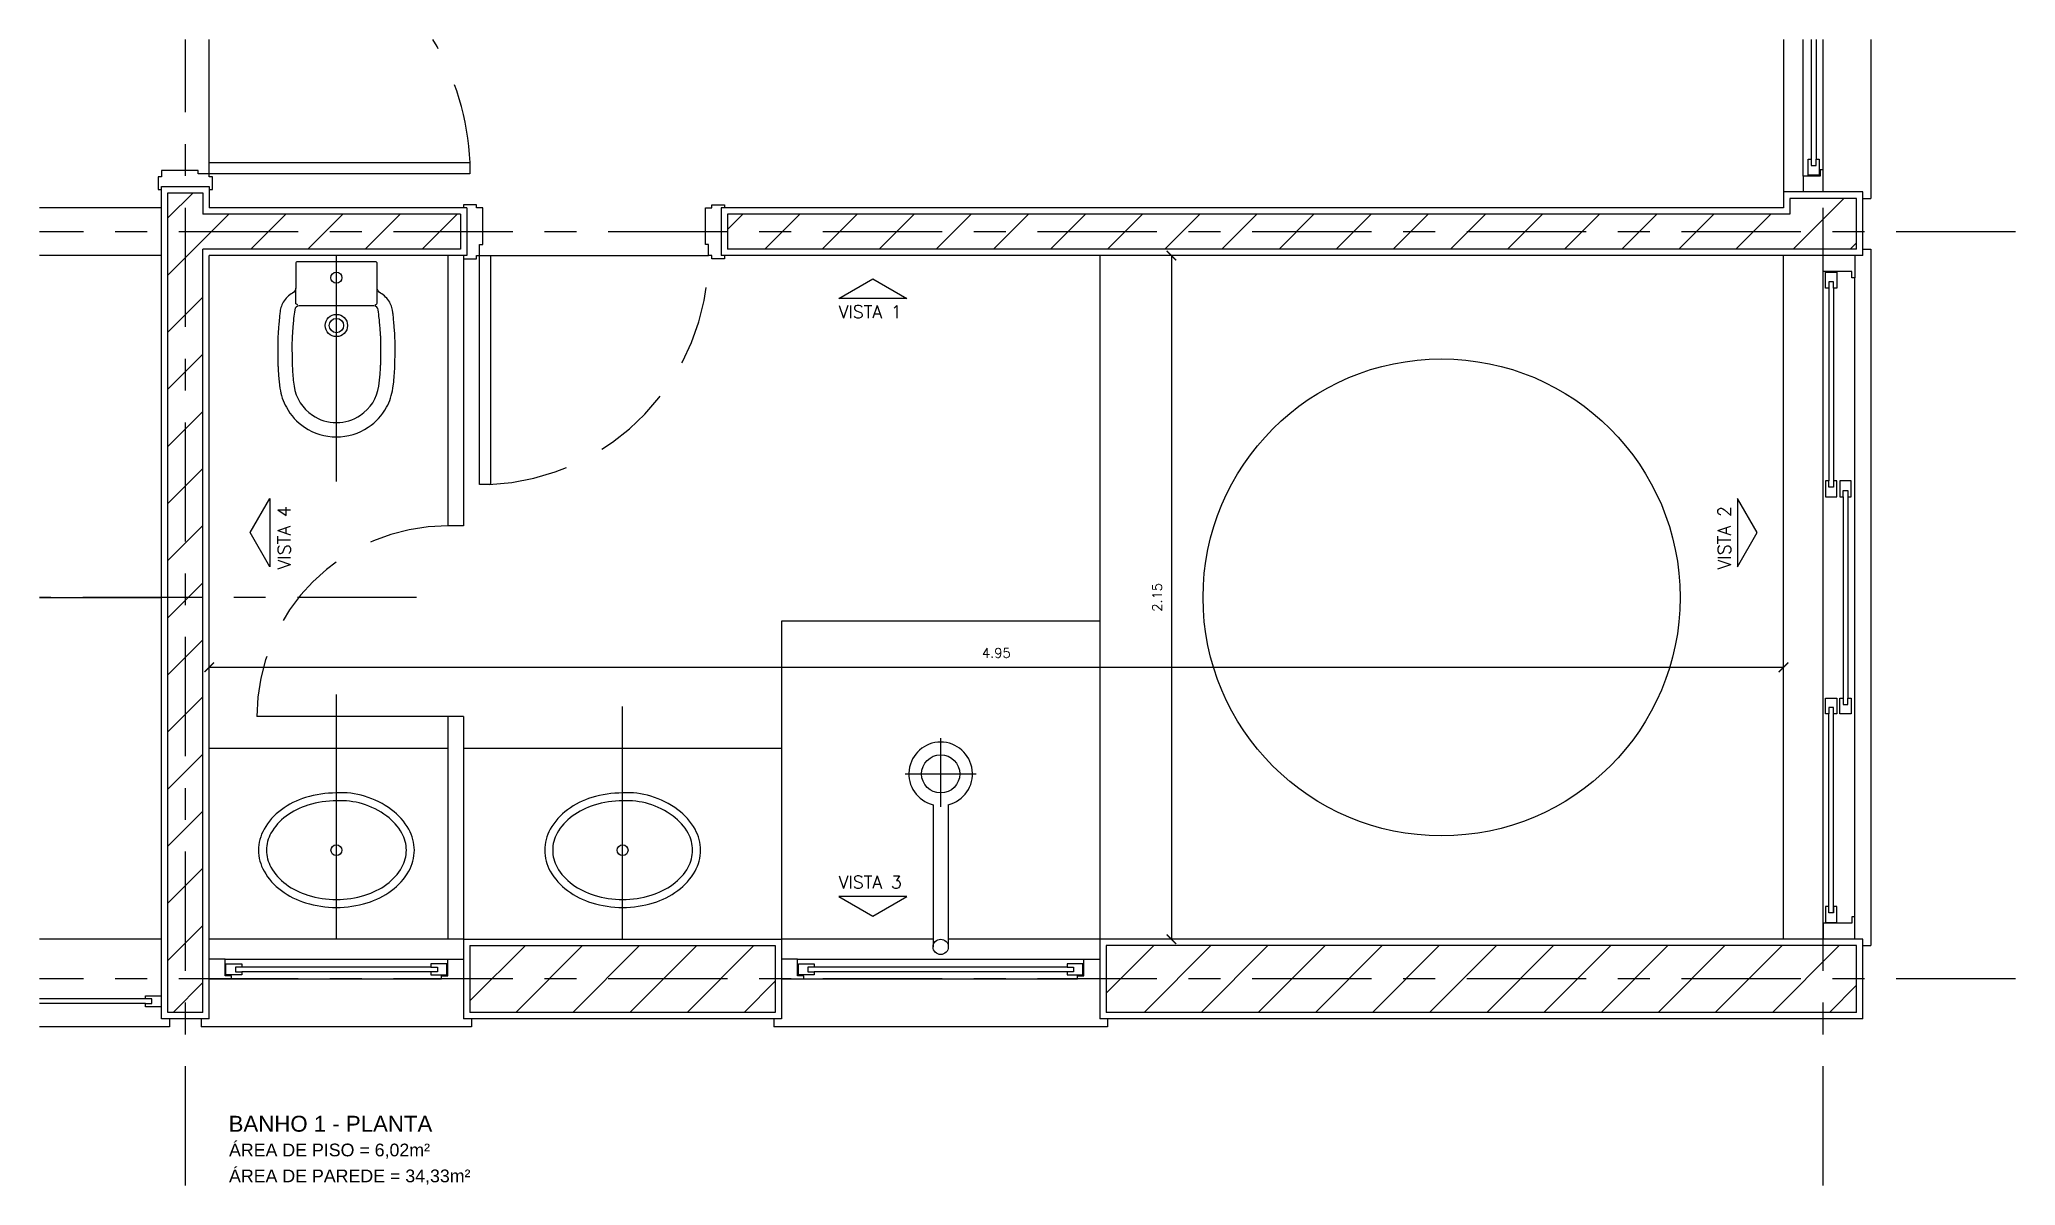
# Model space of a CAD drawing. Header units: millimetres. Extents: x 1 to 250, y 10 to 22.
# Drawn here: x 175.64 to 181.85, y 13.51 to 17.11 of the extents above; entities that cross this region are included whole.
import ezdxf

# ---------------------------------------------------------------- set-up
doc = ezdxf.new("R2010")
doc.units = ezdxf.units.MM
for name, pattern in [('CENTER', [0.6, 0.375, -0.075, 0.075, -0.075]), ('DASHDOT', [1, 0.5, -0.25, 0, -0.25]), ('HIDDEN', [0.375, 0.25, -0.125])]:
    doc.linetypes.add(name, pattern=pattern)
for name, color, linetype in [('ALV', 5, 'Continuous'), ('CAIX', 2, 'Continuous'), ('COTAS', 1, 'Continuous'), ('EIXOS', 141, 'CENTER'), ('HATCH', 8, 'Continuous'), ('LVISTA02', 1, 'Continuous'), ('NOTAS', 2, 'Continuous'), ('PEÇAS', 7, 'Continuous'), ('PEÇAS50', 8, 'Continuous'), ('REVEST', 2, 'Continuous')]:
    doc.layers.add(name, color=color, linetype=linetype)
doc.styles.add('60-20', font='romans.shx', dxfattribs={"height": 0.03})
doc.styles.add('60-50', font='romans.shx', dxfattribs={"height": 0.075})
doc.styles.add('80-20', font='romans.shx', dxfattribs={"height": 0.04})
doc.styles.add('ARIAL', font='arial.ttf', dxfattribs={"height": 0.05})
doc.dimstyles.new('20', dxfattribs={"dimtxt": 0.1, "dimasz": 0.075, "dimexe": 0.075, "dimexo": 0.05, "dimgap": 0.075, "dimtad": 1, "dimzin": 4, "dimdsep": 46, "dimtxsty": '60-50', "dimblk1": 'ARCHTICK', "dimblk2": 'ARCHTICK', "dimsah": 1, "dimcen": 2.5, "dimclrt": 3, "dimadec": 0, "dimazin": 0, "dimtfac": 1, "dimtmove": 2, "dimatfit": 3, "dimldrblk": 'ARCHTICK', "dimfxl": 1, "dimarcsym": 0})

msp = doc.modelspace()

# ---------------------------------------------------------------- texts
at = {"layer": 'NOTAS', "color": 3, "style": '80-20'}
for s, p in [('VISTA 1', (178.1517, 16.2386)), ('VISTA 3', (178.1517, 14.4448))]:
    msp.add_text(s, height=0.04, dxfattribs=at).set_placement(p)
for s, p in [('VISTA 4', (176.4285, 15.4484)), ('VISTA 2', (180.9568, 15.4484))]:
    msp.add_text(s, height=0.04, rotation=90, dxfattribs=at).set_placement(p)
at = {"layer": 'NOTAS', "style": 'ARIAL'}
for s, height, p in [('BANHO 1 - PLANTA', 0.05, (176.2338, 13.6798)), ('ÁREA DE PISO = 6,02m²', 0.04, (176.235, 13.6023)), ('ÁREA DE PAREDE = 34,33m²', 0.04, (176.235, 13.5208))]:
    msp.add_text(s, height=height, dxfattribs=at).set_placement(p)

# ---------------------------------------------------------------- blocks, each defined once
blk = doc.blocks.new('_ARCHTICK')
at = {"color": 0, "linetype": 'ByBlock', "const_width": 0.15}
blk.add_lwpolyline([(-0.5, -0.5), (0.5, 0.5)], dxfattribs=at)
blk = doc.blocks.new('*D146')
at = {"color": 0, "linetype": 'ByBlock'}
for p, q in [((176.1727, 15.2601), (176.1727, 15.2701)), ((176.1727, 15.2401), (181.1227, 15.2401)), ((181.1227, 15.2601), (181.1227, 15.2701))]:
    blk.add_line(p, q, dxfattribs=at)
at = {"layer": 'DEFPOINTS', "color": 0, "linetype": 'ByBlock'}
for p in [(176.1727, 15.2401), (181.1227, 15.2401), (181.1227, 15.2401)]:
    blk.add_point(p, dxfattribs=at)
at = {"color": 0, "linetype": 'ByBlock', "xscale": 0.03, "yscale": 0.03, "zscale": 0.03, "rotation": 180}
blk.add_blockref('_ARCHTICK', (176.1727, 15.2401), dxfattribs=at)
at = {"color": 0, "linetype": 'ByBlock', "xscale": 0.03, "yscale": 0.03, "zscale": 0.03}
blk.add_blockref('_ARCHTICK', (181.1227, 15.2401), dxfattribs=at)
at = {"color": 3, "linetype": 'ByBlock', "insert": (178.6477, 15.2851), "char_height": 0.03, "attachment_point": 5, "style": '60-20'}
blk.add_mtext('4.95', dxfattribs=at)
blk = doc.blocks.new('*D147')
at = {"color": 0, "linetype": 'ByBlock'}
for p, q in [((179.1784, 16.4351), (179.1684, 16.4351)), ((179.1984, 16.4351), (179.1984, 14.2851)), ((179.1784, 14.2851), (179.1684, 14.2851))]:
    blk.add_line(p, q, dxfattribs=at)
at = {"layer": 'DEFPOINTS', "color": 0, "linetype": 'ByBlock'}
for p in [(179.1984, 16.4351), (179.1984, 14.2851), (179.1984, 14.2851)]:
    blk.add_point(p, dxfattribs=at)
at = {"color": 0, "linetype": 'ByBlock', "xscale": 0.03, "yscale": 0.03, "zscale": 0.03}
for p, rotation in [((179.1984, 16.4351), 90), ((179.1984, 14.2851), 270)]:
    blk.add_blockref('_ARCHTICK', p, dxfattribs=dict(at, rotation=rotation))
at = {"color": 3, "linetype": 'ByBlock', "insert": (179.1534, 15.3601), "char_height": 0.03, "attachment_point": 5, "rotation": 90, "style": '60-20'}
blk.add_mtext('2.15', dxfattribs=at)

# ---------------------------------------------------------------- dimensions: what is measured, and where the dimension line sits
at = {"layer": 'COTAS'}
dim = msp.add_linear_dim(base=(179.1984, 14.2851), p1=(179.1984, 16.4351), p2=(179.1984, 14.2851), angle=90, dimstyle='20', override={"dimtxt": 0.02, "dimasz": 0.03, "dimexe": 0.03, "dimexo": 0.02, "dimgap": 0.03, "dimtxsty": '60-20'}, dxfattribs=at)
dim.commit()
dim.dimension.update_dxf_attribs({"geometry": '*D147', "text_midpoint": (179.1534, 15.3601)})
dim = msp.add_linear_dim(base=(181.1227, 15.1404), p1=(176.1727, 15.1404), p2=(181.1227, 15.1404), dimstyle='20', override={"dimtxt": 0.02, "dimasz": 0.03, "dimexe": 0.03, "dimexo": 0.02, "dimgap": 0.03, "dimtxsty": '60-20'}, dxfattribs=at)
dim.commit()
dim.dimension.update_dxf_attribs({"geometry": '*D146', "text_midpoint": (178.6477, 15.1854), "insert": (0, -0.0997)})

# ---------------------------------------------------------------- hatches: boundary and pattern name
at = {"layer": 'HATCH'}
h = msp.add_hatch(dxfattribs=at)
h.set_pattern_fill('ANSI31', color=256, scale=0.04, style=0)
h.paths.add_polyline_path([(176.9627, 16.5651), (176.1527, 16.5651), (176.1527, 16.6326), (176.0427, 16.6326), (176.0427, 14.0551), (176.1527, 14.0551), (176.1527, 16.4551), (176.9627, 16.4551)])
h.paths.add_polyline_path([(181.3527, 16.6151), (181.1427, 16.6151), (181.1427, 16.5651), (177.8027, 16.5651), (177.8027, 16.4551), (181.3527, 16.4551)])
h.paths.add_polyline_path([(177.9527, 14.2651), (176.9927, 14.2651), (176.9927, 14.0551), (177.9527, 14.0551)])
h.paths.add_polyline_path([(181.3527, 14.2651), (178.9927, 14.2651), (178.9927, 14.0551), (181.3527, 14.0551)])

# ---------------------------------------------------------------- linework, layer by layer
at = {"layer": 'ALV'}
for p, q in [((176.0427, 16.6326), (176.1527, 16.6326)), ((176.0427, 14.0551), (176.0427, 16.6326)), ((176.1527, 16.6326), (176.1527, 16.5651)), ((181.1427, 16.6151), (181.1427, 16.5651)), ((181.3527, 16.6151), (181.1427, 16.6151)), ((181.3527, 16.4551), (181.3527, 16.6151)), ((176.9627, 16.5651), (176.1527, 16.5651)), ((176.9627, 16.5651), (176.9627, 16.4551)), ((177.8027, 16.5651), (177.8027, 16.4551)), ((181.1427, 16.5651), (177.8027, 16.5651)), ((176.9627, 16.4551), (176.1527, 16.4551)), ((176.1527, 14.0551), (176.1527, 16.4551)), ((181.3527, 16.4551), (177.8027, 16.4551)), ((176.9927, 14.2651), (176.9927, 14.0551)), ((176.9927, 14.2651), (177.9527, 14.2651)), ((177.9527, 14.2651), (177.9527, 14.0551)), ((178.9927, 14.2651), (178.9927, 14.0551)), ((181.3527, 14.2651), (178.9927, 14.2651)), ((181.3527, 14.0551), (181.3527, 14.2651)), ((176.1527, 14.0551), (176.0427, 14.0551)), ((177.9527, 14.0551), (176.9927, 14.0551)), ((181.3527, 14.0551), (178.9927, 14.0551))]:
    msp.add_line(p, q, dxfattribs=at)
at = {"layer": 'CAIX', "color": 1}
for p, q in [((181.185, 16.6851), (181.185, 17.1146)), ((181.2477, 16.7051), (181.2477, 17.1146)), ((181.2477, 14.3351), (181.2477, 16.3851)), ((181.3477, 14.3551), (181.3477, 16.3651)), ((176.2227, 14.2229), (176.9227, 14.2229)), ((178.0227, 14.2229), (178.9227, 14.2229)), ((176.2427, 14.1601), (176.9027, 14.1601)), ((178.0427, 14.1601), (178.9027, 14.1601))]:
    msp.add_line(p, q, dxfattribs=at)
at = {"layer": 'CAIX'}
for p, q in [((181.2102, 17.1146), (181.2102, 16.7379)), ((181.2252, 17.1146), (181.2252, 16.7379)), ((176.9227, 16.4351), (176.9227, 15.5851)), ((176.9727, 16.4351), (176.9727, 15.5851)), ((181.2652, 16.3326), (181.2652, 15.7268)), ((181.2802, 16.3326), (181.2802, 15.7268)), ((181.3102, 15.6768), (181.3102, 15.0435)), ((181.3252, 15.6768), (181.3252, 15.0435)), ((176.9727, 15.5851), (176.9227, 15.5851)), ((176.9727, 14.9851), (176.3227, 14.9851)), ((176.9227, 14.9851), (176.9227, 14.2851)), ((176.9727, 14.9851), (176.9727, 14.2851)), ((181.2652, 14.3701), (181.2652, 14.9935)), ((181.2802, 14.3701), (181.2802, 14.9935)), ((176.87, 14.1976), (176.2754, 14.1976)), ((176.87, 14.1826), (176.2754, 14.1826)), ((178.87, 14.1976), (178.0754, 14.1976)), ((178.87, 14.1826), (178.0754, 14.1826)), ((175.9727, 14.1076), (176.0227, 14.1076)), ((175.9727, 14.0976), (175.9727, 14.1076)), ((175.9727, 14.0976), (175.6391, 14.0976)), ((175.9727, 14.0826), (175.6391, 14.0826)), ((175.9927, 14.0976), (175.9727, 14.0976)), ((175.9727, 14.0726), (175.9727, 14.0826)), ((175.9727, 14.0826), (175.9927, 14.0826)), ((176.0227, 14.0726), (175.9727, 14.0726)), ((175.9927, 14.0826), (175.9927, 14.0976))]:
    msp.add_line(p, q, dxfattribs=at)
for points in [[(176.1727, 16.6926), (176.1727, 16.7276), (176.9927, 16.7276), (176.9927, 16.6926), (176.1727, 16.6926)], [(176.1727, 16.6426), (176.1827, 16.6426), (176.1827, 16.6826), (176.1727, 16.6826), (176.1727, 16.6926), (176.1377, 16.6926), (176.1377, 16.7026), (176.0227, 16.7026), (176.0227, 16.6826), (176.0127, 16.6826), (176.0127, 16.6426), (176.0227, 16.6426)], [(181.2477, 16.6351), (181.2477, 16.7051), (181.2377, 16.7051), (181.2377, 16.6851), (181.185, 16.6851), (181.185, 16.6351)], [(176.9727, 16.4351), (176.9727, 16.4251), (177.0127, 16.4251), (177.0127, 16.4351), (177.0227, 16.4351), (177.0227, 16.4701), (177.0327, 16.4701), (177.0327, 16.5851), (177.0127, 16.5851), (177.0127, 16.5951), (176.9727, 16.5951), (176.9727, 16.5851)], [(177.7927, 16.4351), (177.7927, 16.4251), (177.7527, 16.4251), (177.7527, 16.4351), (177.7427, 16.4351), (177.7427, 16.4701), (177.7327, 16.4701), (177.7327, 16.5851), (177.7527, 16.5851), (177.7527, 16.5951), (177.7927, 16.5951), (177.7927, 16.5851)], [(177.0227, 16.4351), (177.0577, 16.4351), (177.0577, 15.7153), (177.0227, 15.7153), (177.0227, 16.4351)], [(181.3477, 16.4351), (181.3477, 16.3651), (181.3377, 16.3651), (181.3377, 16.3851), (181.2477, 16.3851), (181.2477, 16.4351)], [(181.3477, 14.2851), (181.3477, 14.3551), (181.3377, 14.3551), (181.3377, 14.3351), (181.2477, 14.3351), (181.2477, 14.2851)], [(176.1727, 14.1601), (176.2427, 14.1601), (176.2427, 14.1701), (176.2227, 14.1701), (176.2227, 14.2229), (176.1727, 14.2229)], [(176.9727, 14.1601), (176.9027, 14.1601), (176.9027, 14.1701), (176.9227, 14.1701), (176.9227, 14.2229), (176.9727, 14.2229)], [(177.9727, 14.1601), (178.0427, 14.1601), (178.0427, 14.1701), (178.0227, 14.1701), (178.0227, 14.2229), (177.9727, 14.2229)], [(178.9727, 14.1601), (178.9027, 14.1601), (178.9027, 14.1701), (178.9227, 14.1701), (178.9227, 14.2229), (178.9727, 14.2229)]]:
    msp.add_lwpolyline(points, dxfattribs=at)
for points in [[(181.2002, 16.6879), (181.2002, 16.7379), (181.2102, 16.7379), (181.2102, 16.7179), (181.2252, 16.7179), (181.2252, 16.7379), (181.2352, 16.7379), (181.2352, 16.6879)], [(181.2902, 16.3826), (181.2902, 16.3326), (181.2802, 16.3326), (181.2802, 16.3526), (181.2652, 16.3526), (181.2652, 16.3326), (181.2552, 16.3326), (181.2552, 16.3826)], [(181.2902, 15.6768), (181.2902, 15.7268), (181.2802, 15.7268), (181.2802, 15.7068), (181.2652, 15.7068), (181.2652, 15.7268), (181.2552, 15.7268), (181.2552, 15.6768)], [(181.3002, 15.7268), (181.3002, 15.6768), (181.3102, 15.6768), (181.3102, 15.6968), (181.3252, 15.6968), (181.3252, 15.6768), (181.3352, 15.6768), (181.3352, 15.7268)], [(181.2902, 15.0435), (181.2902, 14.9935), (181.2802, 14.9935), (181.2802, 15.0135), (181.2652, 15.0135), (181.2652, 14.9935), (181.2552, 14.9935), (181.2552, 15.0435)], [(181.3002, 14.9935), (181.3002, 15.0435), (181.3102, 15.0435), (181.3102, 15.0235), (181.3252, 15.0235), (181.3252, 15.0435), (181.3352, 15.0435), (181.3352, 14.9935)], [(181.2902, 14.3376), (181.2902, 14.3876), (181.2802, 14.3876), (181.2802, 14.3676), (181.2652, 14.3676), (181.2652, 14.3876), (181.2552, 14.3876), (181.2552, 14.3376)], [(176.2254, 14.2076), (176.2754, 14.2076), (176.2754, 14.1976), (176.2554, 14.1976), (176.2554, 14.1826), (176.2754, 14.1826), (176.2754, 14.1726), (176.2254, 14.1726)], [(176.92, 14.2076), (176.87, 14.2076), (176.87, 14.1976), (176.89, 14.1976), (176.89, 14.1826), (176.87, 14.1826), (176.87, 14.1726), (176.92, 14.1726)], [(178.0254, 14.2076), (178.0754, 14.2076), (178.0754, 14.1976), (178.0554, 14.1976), (178.0554, 14.1826), (178.0754, 14.1826), (178.0754, 14.1726), (178.0254, 14.1726)], [(178.92, 14.2076), (178.87, 14.2076), (178.87, 14.1976), (178.89, 14.1976), (178.89, 14.1826), (178.87, 14.1826), (178.87, 14.1726), (178.92, 14.1726)]]:
    msp.add_lwpolyline(points, close=True, dxfattribs=at)
at = {"layer": 'CAIX', "color": 8, "linetype": 'HIDDEN'}
for centre, radius, start, end in [((176.1728, 16.692), 0.8207, 2.49125, 30.9959), ((177.022, 16.435), 0.7207, 272.49125, 0.00823), ((176.9227, 14.9851), 0.6, 90, 180)]:
    msp.add_arc(centre, radius, start, end, dxfattribs=at)
at = {"layer": 'EIXOS'}
for p, q in [((176.0977, 13.5106), (176.0977, 17.1146)), ((181.2477, 13.5106), (181.2477, 17.1146)), ((181.8523, 16.5101), (175.6391, 16.5101)), ((176.8248, 15.3601), (175.6391, 15.3601)), ((181.8523, 14.1601), (175.6391, 14.1601))]:
    msp.add_line(p, q, dxfattribs=at)
at = {"layer": 'LVISTA02'}
for p, q in [((176.1727, 16.7276), (176.1727, 17.1146)), ((181.1227, 17.1146), (181.1227, 16.6351)), ((181.3977, 17.1146), (181.3977, 16.6151)), ((181.3727, 16.6151), (181.3977, 16.6151)), ((177.0577, 16.4351), (177.7427, 16.4351)), ((178.9727, 16.4351), (178.9727, 14.2851)), ((181.1227, 14.2851), (181.1227, 16.4351)), ((181.3727, 16.4551), (181.3977, 16.4551)), ((181.3977, 16.4551), (181.3977, 14.2651)), ((175.6391, 15.3601), (176.0227, 15.3601)), ((177.9727, 15.2851), (177.9727, 14.2851)), ((178.9727, 15.2851), (177.9727, 15.2851)), ((176.9227, 14.8851), (176.1727, 14.8851)), ((177.9727, 14.8851), (176.9727, 14.8851)), ((176.0227, 14.2851), (175.6391, 14.2851)), ((176.9727, 14.2851), (176.1727, 14.2851)), ((178.4487, 14.2851), (177.9727, 14.2851)), ((178.9727, 14.2851), (178.4967, 14.2851)), ((181.3727, 14.2651), (181.3977, 14.2651)), ((176.0477, 14.0101), (175.6391, 14.0101)), ((176.0477, 14.0351), (176.0477, 14.0101)), ((176.1477, 14.0351), (176.1477, 14.0101)), ((176.9977, 14.0101), (176.1477, 14.0101)), ((176.9977, 14.0351), (176.9977, 14.0101)), ((177.9477, 14.0351), (177.9477, 14.0101)), ((178.9977, 14.0101), (177.9477, 14.0101)), ((178.9977, 14.0351), (178.9977, 14.0101))]:
    msp.add_line(p, q, dxfattribs=at)
at = {"layer": 'LVISTA02', "color": 2}
for p, q in [((176.0227, 16.5851), (175.6391, 16.5851)), ((176.0227, 16.4351), (175.6391, 16.4351))]:
    msp.add_line(p, q, dxfattribs=at)
at = {"layer": 'NOTAS', "color": 8, "linetype": 'DASHDOT'}
for p, q in [((178.4727, 14.7011), (178.4727, 14.9171)), ((178.3607, 14.8051), (178.5847, 14.8051))]:
    msp.add_line(p, q, dxfattribs=at)
at = {"layer": 'NOTAS'}
for points in [[(178.1521, 16.2999), (178.2594, 16.3619), (178.3668, 16.2999)], [(176.3636, 15.4563), (176.3016, 15.5637), (176.3636, 15.671)], [(180.9779, 15.4563), (181.0399, 15.5637), (180.9779, 15.671)], [(178.1521, 14.4196), (178.2594, 14.3576), (178.3668, 14.4196)]]:
    msp.add_lwpolyline(points, close=True, dxfattribs=at)
at = {"layer": 'PEÇAS', "color": 0, "linetype": 'ByBlock'}
for p, q in [((178.4487, 14.7081), (178.4487, 14.2611)), ((178.4967, 14.7081), (178.4967, 14.2611))]:
    msp.add_line(p, q, dxfattribs=at)
for points in [[(176.5727, 15.8651, 0.151271), (176.6727, 15.8956, 0.125962), (176.7302, 15.9581, 0.09008), (176.7502, 16.0181), (176.7527, 16.0381), (176.7547, 16.0581, 0.004685), (176.7563, 16.0847, 0.00925), (176.7567, 16.0981, 0.000115), (176.7572, 16.1363, 0.002343), (176.7572, 16.1381, 0.000782), (176.7572, 16.1511, 0.001444), (176.7572, 16.1581, 0.004804), (176.757, 16.1686, 0.005206), (176.7567, 16.1781, 0.005188), (176.7562, 16.1871, 0.002211), (176.7547, 16.2081, 0.001932), (176.7541, 16.2164, 0.000736), (176.7522, 16.2381, 0.008336), (176.7517, 16.2427, 0.001408), (176.7498, 16.2581, 0.000457), (176.7492, 16.2631, 0.054722), (176.747, 16.2721, 0.029037), (176.7402, 16.2881, 0.123774), (176.711, 16.3174, -0.261182), (176.7007, 16.3331), (176.7007, 16.4101, 0.439555), (176.6952, 16.4156), (176.5727, 16.4156), (176.4502, 16.4156, 0.439555), (176.4447, 16.4101), (176.4447, 16.3331, -0.261182), (176.4344, 16.3174, 0.123774), (176.4052, 16.2881, 0.029037), (176.3984, 16.2721, 0.054722), (176.3962, 16.2631, 0.000457), (176.3956, 16.2581, 0.001408), (176.3937, 16.2427, 0.008336), (176.3932, 16.2381, 0.000736), (176.3914, 16.2164, 0.001932), (176.3907, 16.2081, 0.002211), (176.3892, 16.1871, 0.005188), (176.3887, 16.1781, 0.005206), (176.3884, 16.1686, 0.004804), (176.3882, 16.1581, 0.001444), (176.3882, 16.1511, 0.000782), (176.3882, 16.1381, 0.002343), (176.3882, 16.1363, 0.000115), (176.3887, 16.0981, 0.00925), (176.3891, 16.0847, 0.004685), (176.3907, 16.0581), (176.3927, 16.0381), (176.3952, 16.0181, 0.09008), (176.4152, 15.9581, 0.125962), (176.4727, 15.8956, 0.151271)], [(176.8177, 14.5651, 0.129052), (176.8004, 14.631, 0.106347), (176.746, 14.6924, 0.084756), (176.6615, 14.7348, 0.089657), (176.5727, 14.7451, 0.073988), (176.4759, 14.7308, 0.084756), (176.3995, 14.6924, 0.106347), (176.345, 14.631, 0.129052), (176.3277, 14.5651, 0.129052), (176.345, 14.4993, 0.106347), (176.3995, 14.4379, 0.084756), (176.4759, 14.3995, 0.073988), (176.5727, 14.3851, 0.073988), (176.6695, 14.3995, 0.084756), (176.746, 14.4379, 0.106347), (176.8004, 14.4993, 0.129052)], [(177.7177, 14.5651, 0.129052), (177.7004, 14.631, 0.106347), (177.646, 14.6924, 0.084756), (177.5615, 14.7348, 0.089657), (177.4727, 14.7451, 0.073988), (177.3759, 14.7308, 0.084756), (177.2995, 14.6924, 0.106347), (177.245, 14.631, 0.129052), (177.2277, 14.5651, 0.129052), (177.245, 14.4993, 0.106347), (177.2995, 14.4379, 0.084756), (177.3759, 14.3995, 0.073988), (177.4727, 14.3851, 0.073988), (177.5695, 14.3995, 0.084756), (177.646, 14.4379, 0.106347), (177.7004, 14.4993, 0.129052)]]:
    msp.add_lwpolyline(points, format="xyb", close=True, dxfattribs=at)
msp.add_circle((180.0477, 15.3601), 0.75, dxfattribs=at)
at = {"layer": 'PEÇAS', "color": 2, "linetype": 'ByBlock'}
msp.add_circle((178.4727, 14.2611), 0.024, dxfattribs=at)
at = {"layer": 'PEÇAS', "color": 0, "linetype": 'ByBlock'}
msp.add_arc((178.4727, 14.8051), 0.1, 283.88654, 256.11346, dxfattribs=at)
at = {"layer": 'PEÇAS50'}
for p, q in [((176.5727, 15.7243), (176.5727, 16.4351)), ((176.5727, 14.2851), (176.5727, 15.0544)), ((177.4727, 14.2851), (177.4727, 15.0167))]:
    msp.add_line(p, q, dxfattribs=at)
for points in [[(176.4512, 16.2806, -0.385098), (176.4448, 16.2856), (176.4447, 16.2871), (176.4447, 16.3331)], [(176.6942, 16.2806, 0.385098), (176.7006, 16.2856), (176.7007, 16.2871), (176.7007, 16.3331)], [(176.5729, 15.9099, 0.152133), (176.648, 15.9329, 0.000372), (176.6481, 15.933, 0.213243), (176.7059, 16.0241), (176.7083, 16.0431), (176.7101, 16.0619, 0.00456), (176.7116, 16.0869, 0.00925), (176.712, 16.0987, 0.000115), (176.7125, 16.1368, 0.002343), (176.7125, 16.1383, 0.000782), (176.7125, 16.1511, 0.001444), (176.7125, 16.1579, 0.004804), (176.7124, 16.1674, 0.005206), (176.712, 16.1761, 0.005188), (176.7116, 16.1841, 0.002211), (176.7101, 16.2048, 0.001932), (176.7095, 16.2127, 0.000736), (176.7077, 16.2343, 0.008336), (176.7073, 16.2374, 0.002483), (176.704, 16.2641, 0.380805), (176.6899, 16.2771), (176.5727, 16.2771), (176.4556, 16.2771, 0.380805), (176.4414, 16.2641, 0.002483), (176.4381, 16.2374, 0.008336), (176.4378, 16.2343, 0.000736), (176.4359, 16.2127, 0.001932), (176.4353, 16.2048, 0.002211), (176.4338, 16.1841, 0.005188), (176.4334, 16.1761, 0.005206), (176.4331, 16.1674, 0.004804), (176.4329, 16.1579, 0.001444), (176.4329, 16.1511, 0.000782), (176.4329, 16.1383, 0.002343), (176.4329, 16.1368, 0.000115), (176.4334, 16.0987, 0.00925), (176.4338, 16.0869, 0.00456), (176.4353, 16.0619), (176.4371, 16.0431), (176.4395, 16.0241, 0.213243), (176.4973, 15.933, 0.000372), (176.4975, 15.9329, 0.152133), (176.5725, 15.9099)]]:
    msp.add_lwpolyline(points, format="xyb", dxfattribs=at)
for points in [[(176.7927, 14.5651, 0.129052), (176.7787, 14.6187, 0.106347), (176.7311, 14.6723, 0.084756), (176.6542, 14.7108, 0.090518), (176.5735, 14.7201, 0.074629), (176.4832, 14.7068, 0.084756), (176.4143, 14.6723, 0.106347), (176.3668, 14.6187, 0.129052), (176.3527, 14.5651, 0.129052), (176.3668, 14.5116, 0.106347), (176.4143, 14.458, 0.084756), (176.4832, 14.4235, 0.073988), (176.5727, 14.4101, 0.073988), (176.6622, 14.4235, 0.084756), (176.7311, 14.458, 0.106347), (176.7787, 14.5116, 0.129052)], [(177.6927, 14.5651, 0.129052), (177.6787, 14.6187, 0.106347), (177.6311, 14.6723, 0.084756), (177.5542, 14.7108, 0.090518), (177.4735, 14.7201, 0.074629), (177.3832, 14.7068, 0.084756), (177.3143, 14.6723, 0.106347), (177.2668, 14.6187, 0.129052), (177.2527, 14.5651, 0.129052), (177.2668, 14.5116, 0.106347), (177.3143, 14.458, 0.084756), (177.3832, 14.4235, 0.073988), (177.4727, 14.4101, 0.073988), (177.5622, 14.4235, 0.084756), (177.6311, 14.458, 0.106347), (177.6787, 14.5116, 0.129052)]]:
    msp.add_lwpolyline(points, format="xyb", close=True, dxfattribs=at)
for centre, radius in [((176.5727, 16.3656), 0.0175), ((176.5727, 16.2151), 0.035), ((176.5727, 16.2151), 0.0225), ((178.4727, 14.8051), 0.06), ((176.5727, 14.5651), 0.0171), ((177.4727, 14.5651), 0.0171)]:
    msp.add_circle(centre, radius, dxfattribs=at)
at = {"layer": 'REVEST'}
for p, q in [((176.0227, 14.0351), (176.0227, 16.6526)), ((176.0227, 16.6526), (176.1727, 16.6526)), ((176.1727, 16.6526), (176.1727, 16.5851)), ((181.3727, 16.6351), (181.1227, 16.6351)), ((181.1227, 16.6351), (181.1227, 16.5851)), ((181.3727, 16.4351), (181.3727, 16.6351)), ((176.9827, 16.5851), (176.1727, 16.5851)), ((176.9827, 16.5851), (176.9827, 16.4351)), ((181.1227, 16.5851), (177.7827, 16.5851)), ((177.7827, 16.5851), (177.7827, 16.4351)), ((176.1727, 14.0351), (176.1727, 16.4351)), ((176.9827, 16.4351), (176.1727, 16.4351)), ((181.3727, 16.4351), (177.7827, 16.4351)), ((176.9727, 14.2851), (176.9727, 14.0351)), ((176.9727, 14.2851), (177.9727, 14.2851)), ((177.9727, 14.2851), (177.9727, 14.0351)), ((181.3727, 14.2851), (178.9727, 14.2851)), ((178.9727, 14.2851), (178.9727, 14.0351)), ((181.3727, 14.0351), (181.3727, 14.2851)), ((176.1727, 14.0351), (176.0227, 14.0351)), ((177.9727, 14.0351), (176.9727, 14.0351)), ((181.3727, 14.0351), (178.9727, 14.0351))]:
    msp.add_line(p, q, dxfattribs=at)

msp.set_redraw_order([(e.dxf.handle, doc.entitydb.next_handle()) for e in msp.query("TEXT MTEXT ATTDEF DIMENSION ARC_DIMENSION")])  # texts and dimensions are drawn at this point

doc.saveas('drawing.dxf')
